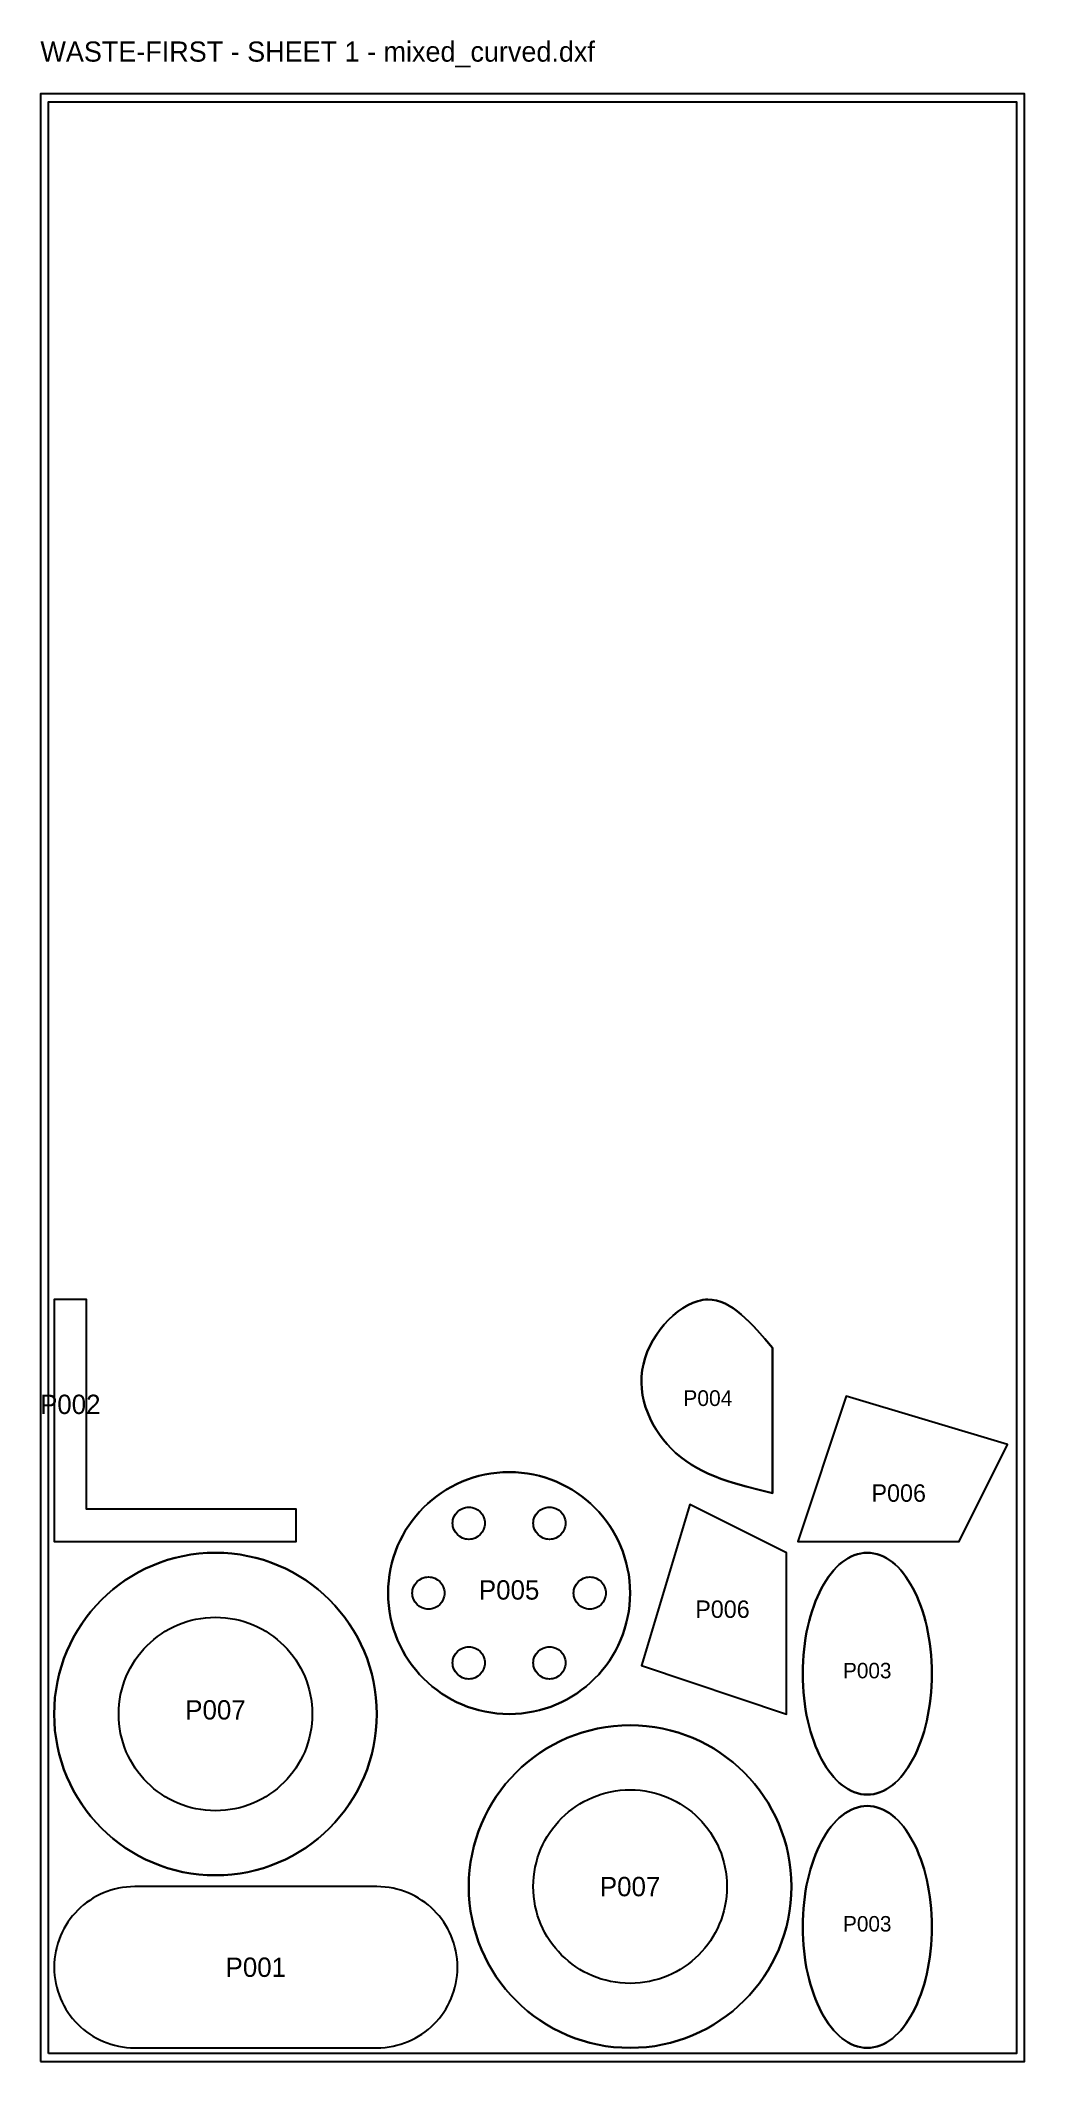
# Model space of a CAD drawing. Header units: millimetres. Extents: x 0 to 1220, y 0 to 2506.
import ezdxf
from ezdxf.enums import TextEntityAlignment as Align

# ---------------------------------------------------------------- set-up
doc = ezdxf.new("R2010")
doc.units = ezdxf.units.MM
for name, color, linetype in [('CNC_BOUNDARY', 1, 'Continuous'), ('CUT', 7, 'Continuous'), ('ETCH', 2, 'Continuous'), ('INFO', 8, 'Continuous'), ('OFFCUT', 4, 'Continuous')]:
    doc.layers.add(name, color=color, linetype=linetype)

msp = doc.modelspace()

# ---------------------------------------------------------------- texts
at = {"layer": 'ETCH'}
for s, height, p in [('P002', 24, (37, 815)), ('P004', 19.49431, (827.3658, 822.7132)), ('P006', 21.6, (1064, 705)), ('P005', 24, (581, 584.8595)), ('P006', 21.6, (845.5, 561)), ('P003', 19.2, (1025, 484.8595)), ('P007', 24, (217, 436.146)), ('P007', 24, (731, 217)), ('P003', 19.2, (1025, 170.8595)), ('P001', 24, (267, 117))]:
    msp.add_text(s, height=height, dxfattribs=at).set_placement(p, align=Align.MIDDLE_CENTER)
at = {"layer": 'INFO'}
msp.add_text('WASTE-FIRST - SHEET 1 - mixed_curved.dxf', height=25, dxfattribs=at).set_placement((0, 2480))

# ---------------------------------------------------------------- linework, layer by layer
at = {"layer": 'CNC_BOUNDARY'}
msp.add_lwpolyline([(0, 0), (1220, 0), (1220, 2440), (0, 2440)], close=True, dxfattribs=at)
at = {"layer": 'CUT'}
for points in [[(17, 645), (317, 645), (317, 685), (57, 685), (57, 945), (17, 945), (17, 645)], [(907.4525, 705), (891.0905, 708.8923), (874.8582, 713.0091), (858.8854, 717.575), (851.0368, 720.0965), (843.3017, 722.8145), (835.6963, 725.7571), (828.2368, 728.9523), (820.9395, 732.4281), (813.8205, 736.2127), (806.8961, 740.3341), (800.1825, 744.8205), (793.6959, 749.6997), (787.4525, 755), (782.0559, 760.1482), (776.9007, 765.6369), (772.0178, 771.4424), (767.4383, 777.5411), (763.1934, 783.9094), (759.3139, 790.5236), (755.831, 797.3603), (752.7758, 804.3957), (750.1792, 811.6062), (748.0722, 818.9683), (746.486, 826.4582), (745.4516, 834.0524), (745, 841.7274), (745.1623, 849.4593), (745.9694, 857.2248), (747.4525, 865), (749.5451, 872.4968), (752.2499, 879.9243), (755.5191, 887.2259), (759.3043, 894.3452), (763.5574, 901.2257), (768.2303, 907.811), (773.2749, 914.0445), (778.6428, 919.8699), (784.2861, 925.2305), (790.1565, 930.07), (796.206, 934.3319), (802.3862, 937.9596), (808.6492, 940.8968), (814.9466, 943.0869), (818.0933, 943.8841), (821.2305, 944.4734), (824.3522, 944.8478), (827.4525, 945), (832.8686, 944.7182), (838.2041, 943.765), (843.4644, 942.1854), (848.655, 940.0241), (853.7812, 937.3257), (858.8483, 934.1351), (863.8617, 930.497), (868.8268, 926.4561), (873.7489, 922.0572), (878.6335, 917.3451), (883.4859, 912.3644), (888.3114, 907.1601), (897.9035, 896.259), (907.4525, 885), (907.4525, 705)], [(939, 645), (1139, 645), (1199, 765), (999, 825), (939, 645)], [(731, 581), (730.8048, 573.281), (730.2256, 565.6634), (729.2717, 558.1565), (727.9525, 550.7698), (726.2776, 543.5127), (724.2563, 536.3946), (721.898, 529.425), (719.2123, 522.6132), (716.2084, 515.9688), (712.8958, 509.5011), (709.284, 503.2195), (705.3824, 497.1336), (701.2003, 491.2526), (696.7473, 485.5861), (692.0327, 480.1434), (687.066, 474.934), (681.8566, 469.9673), (676.4139, 465.2527), (670.7474, 460.7997), (664.8664, 456.6176), (658.7805, 452.716), (652.4989, 449.1042), (646.0312, 445.7916), (639.3868, 442.7877), (632.575, 440.102), (625.6054, 437.7437), (618.4873, 435.7224), (611.2302, 434.0475), (603.8435, 432.7283), (596.3366, 431.7744), (588.719, 431.1952), (581, 431), (573.281, 431.1952), (565.6634, 431.7744), (558.1565, 432.7283), (550.7698, 434.0475), (543.5127, 435.7224), (536.3946, 437.7437), (529.425, 440.102), (522.6132, 442.7877), (515.9688, 445.7916), (509.5011, 449.1042), (503.2195, 452.716), (497.1336, 456.6176), (491.2526, 460.7997), (485.5861, 465.2527), (480.1434, 469.9673), (474.934, 474.934), (469.9673, 480.1434), (465.2527, 485.5861), (460.7997, 491.2526), (456.6176, 497.1336), (452.716, 503.2195), (449.1042, 509.5011), (445.7916, 515.9688), (442.7877, 522.6132), (440.102, 529.425), (437.7437, 536.3946), (435.7224, 543.5127), (434.0475, 550.7698), (432.7283, 558.1565), (431.7744, 565.6634), (431.1952, 573.281), (431, 581), (431.1952, 588.719), (431.7744, 596.3366), (432.7283, 603.8435), (434.0475, 611.2302), (435.7224, 618.4873), (437.7437, 625.6054), (440.102, 632.575), (442.7877, 639.3868), (445.7916, 646.0312), (449.1042, 652.4989), (452.716, 658.7805), (456.6176, 664.8664), (460.7997, 670.7474), (465.2527, 676.4139), (469.9673, 681.8566), (474.934, 687.066), (480.1434, 692.0327), (485.5861, 696.7473), (491.2526, 701.2003), (497.1336, 705.3824), (503.2195, 709.284), (509.5011, 712.8958), (515.9688, 716.2084), (522.6132, 719.2123), (529.425, 721.898), (536.3946, 724.2563), (543.5127, 726.2776), (550.7698, 727.9525), (558.1565, 729.2717), (565.6634, 730.2256), (573.281, 730.8048), (581, 731), (588.719, 730.8048), (596.3366, 730.2256), (603.8435, 729.2717), (611.2302, 727.9525), (618.4873, 726.2776), (625.6054, 724.2563), (632.575, 721.898), (639.3868, 719.2123), (646.0312, 716.2084), (652.4989, 712.8958), (658.7805, 709.284), (664.8664, 705.3824), (670.7474, 701.2003), (676.4139, 696.7473), (681.8566, 692.0327), (687.066, 687.066), (692.0327, 681.8566), (696.7473, 676.4139), (701.2003, 670.7474), (705.3824, 664.8664), (709.284, 658.7805), (712.8958, 652.4989), (716.2084, 646.0312), (719.2123, 639.3868), (721.898, 632.575), (724.2563, 625.6054), (726.2776, 618.4873), (727.9525, 611.2302), (729.2717, 603.8435), (730.2256, 596.3366), (730.8048, 588.719), (731, 581)], [(551, 667.6025), (550.8967, 665.5577), (550.5937, 663.5718), (549.4283, 659.8176), (547.5843, 656.4204), (545.1421, 653.4604), (542.1822, 651.0182), (538.7849, 649.1742), (535.0307, 648.0089), (533.0449, 647.7058), (531, 647.6025), (528.9551, 647.7058), (526.9693, 648.0089), (523.2151, 649.1742), (519.8178, 651.0182), (516.8579, 653.4604), (514.4157, 656.4204), (512.5717, 659.8176), (511.4063, 663.5718), (511.1033, 665.5577), (511, 667.6025), (511.1033, 669.6474), (511.4063, 671.6332), (512.5717, 675.3874), (514.4157, 678.7847), (516.8579, 681.7447), (519.8178, 684.1869), (523.2151, 686.0308), (526.9693, 687.1962), (528.9551, 687.4993), (531, 687.6025), (533.0449, 687.4993), (535.0307, 687.1962), (538.7849, 686.0308), (542.1822, 684.1869), (545.1421, 681.7447), (547.5843, 678.7847), (549.4283, 675.3874), (550.5937, 671.6332), (550.8967, 669.6474), (551, 667.6025)], [(651, 667.6025), (650.8967, 665.5577), (650.5937, 663.5718), (649.4283, 659.8176), (647.5843, 656.4204), (645.1421, 653.4604), (642.1822, 651.0182), (638.7849, 649.1742), (635.0307, 648.0089), (633.0449, 647.7058), (631, 647.6025), (628.9551, 647.7058), (626.9693, 648.0089), (623.2151, 649.1742), (619.8178, 651.0182), (616.8579, 653.4604), (614.4157, 656.4204), (612.5717, 659.8176), (611.4063, 663.5718), (611.1033, 665.5577), (611, 667.6025), (611.1033, 669.6474), (611.4063, 671.6332), (612.5717, 675.3874), (614.4157, 678.7847), (616.8579, 681.7447), (619.8178, 684.1869), (623.2151, 686.0308), (626.9693, 687.1962), (628.9551, 687.4993), (631, 687.6025), (633.0449, 687.4993), (635.0307, 687.1962), (638.7849, 686.0308), (642.1822, 684.1869), (645.1421, 681.7447), (647.5843, 678.7847), (649.4283, 675.3874), (650.5937, 671.6332), (650.8967, 669.6474), (651, 667.6025)], [(925, 431), (925, 631), (805, 691), (745, 491), (925, 431)], [(417, 431), (416.7398, 420.708), (415.9674, 410.5512), (414.6956, 400.542), (412.9367, 390.693), (410.7035, 381.0169), (408.0084, 371.5261), (404.8641, 362.2333), (401.283, 353.151), (397.2778, 344.2917), (392.8611, 335.6681), (388.0453, 327.2927), (382.8431, 319.1781), (377.2671, 311.3368), (371.3297, 303.7814), (365.0436, 296.5245), (358.4214, 289.5786), (351.4755, 282.9564), (344.2186, 276.6703), (336.6632, 270.7329), (328.8219, 265.1569), (320.7073, 259.9547), (312.3319, 255.1389), (303.7083, 250.7222), (294.849, 246.717), (285.7667, 243.1359), (276.4739, 239.9916), (266.9831, 237.2965), (257.307, 235.0633), (247.458, 233.3044), (237.4488, 232.0326), (227.292, 231.2602), (217, 231), (206.708, 231.2602), (196.5512, 232.0326), (186.542, 233.3044), (176.693, 235.0633), (167.0169, 237.2965), (157.5261, 239.9916), (148.2333, 243.1359), (139.151, 246.717), (130.2917, 250.7222), (121.6681, 255.1389), (113.2927, 259.9547), (105.1781, 265.1569), (97.3368, 270.7329), (89.7814, 276.6703), (82.5245, 282.9564), (75.5786, 289.5786), (68.9564, 296.5245), (62.6703, 303.7814), (56.7329, 311.3368), (51.1569, 319.1781), (45.9547, 327.2927), (41.1389, 335.6681), (36.7222, 344.2917), (32.717, 353.151), (29.1359, 362.2333), (25.9916, 371.5261), (23.2965, 381.0169), (21.0633, 390.693), (19.3044, 400.542), (18.0326, 410.5512), (17.2602, 420.708), (17, 431), (17.2602, 441.292), (18.0326, 451.4488), (19.3044, 461.458), (21.0633, 471.307), (23.2965, 480.9831), (25.9916, 490.4739), (29.1359, 499.7667), (32.717, 508.849), (36.7222, 517.7083), (41.1389, 526.3319), (45.9547, 534.7073), (51.1569, 542.8219), (56.7329, 550.6632), (62.6703, 558.2186), (68.9564, 565.4755), (75.5786, 572.4214), (82.5245, 579.0436), (89.7814, 585.3297), (97.3368, 591.2671), (105.1781, 596.8431), (113.2927, 602.0453), (121.6681, 606.8611), (130.2917, 611.2778), (139.151, 615.283), (148.2333, 618.8641), (157.5261, 622.0084), (167.0169, 624.7035), (176.693, 626.9367), (186.542, 628.6956), (196.5512, 629.9674), (206.708, 630.7398), (217, 631), (227.292, 630.7398), (237.4488, 629.9674), (247.458, 628.6956), (257.307, 626.9367), (266.9831, 624.7035), (276.4739, 622.0084), (285.7667, 618.8641), (294.849, 615.283), (303.7083, 611.2778), (312.3319, 606.8611), (320.7073, 602.0453), (328.8219, 596.8431), (336.6632, 591.2671), (344.2186, 585.3297), (351.4755, 579.0436), (358.4214, 572.4214), (365.0436, 565.4755), (371.3297, 558.2186), (377.2671, 550.6632), (382.8431, 542.8219), (388.0453, 534.7073), (392.8611, 526.3319), (397.2778, 517.7083), (401.283, 508.849), (404.8641, 499.7667), (408.0084, 490.4739), (410.7035, 480.9831), (412.9367, 471.307), (414.6956, 461.458), (415.9674, 451.4488), (416.7398, 441.292), (417, 431)], [(1025, 631), (1029.1168, 630.8048), (1033.1795, 630.2256), (1037.1832, 629.2717), (1041.1228, 627.9525), (1044.9932, 626.2776), (1048.7896, 624.2563), (1052.5067, 621.898), (1056.1396, 619.2123), (1059.6833, 616.2084), (1063.1328, 612.8958), (1066.4829, 609.284), (1069.7288, 605.3824), (1072.8653, 601.2003), (1075.8874, 596.7473), (1078.7902, 592.0327), (1081.5685, 587.066), (1084.2174, 581.8566), (1086.7319, 576.4139), (1089.1068, 570.7474), (1091.3373, 564.8664), (1093.4181, 558.7805), (1095.3444, 552.4989), (1097.1111, 546.0312), (1098.7132, 539.3868), (1100.1456, 532.575), (1101.4034, 525.6054), (1102.4814, 518.4873), (1103.3747, 511.2302), (1104.0782, 503.8435), (1104.587, 496.3366), (1104.8959, 488.719), (1105, 481), (1104.8959, 473.281), (1104.587, 465.6634), (1104.0782, 458.1565), (1103.3747, 450.7698), (1102.4814, 443.5127), (1101.4034, 436.3946), (1100.1456, 429.425), (1098.7132, 422.6132), (1097.1111, 415.9688), (1095.3444, 409.5011), (1093.4181, 403.2195), (1091.3373, 397.1336), (1089.1068, 391.2526), (1086.7319, 385.5861), (1084.2174, 380.1434), (1081.5685, 374.934), (1078.7902, 369.9673), (1075.8874, 365.2527), (1072.8653, 360.7997), (1069.7288, 356.6176), (1066.4829, 352.716), (1063.1328, 349.1042), (1059.6833, 345.7916), (1056.1396, 342.7877), (1052.5067, 340.102), (1048.7896, 337.7437), (1044.9932, 335.7224), (1041.1228, 334.0475), (1037.1832, 332.7283), (1033.1795, 331.7744), (1029.1168, 331.1952), (1025, 331), (1020.8832, 331.1952), (1016.8205, 331.7744), (1012.8168, 332.7283), (1008.8772, 334.0475), (1005.0068, 335.7224), (1001.2104, 337.7437), (997.4933, 340.102), (993.8604, 342.7877), (990.3167, 345.7916), (986.8672, 349.1042), (983.5171, 352.716), (980.2712, 356.6176), (977.1347, 360.7997), (974.1126, 365.2527), (971.2098, 369.9673), (968.4315, 374.934), (965.7826, 380.1434), (963.2681, 385.5861), (960.8932, 391.2526), (958.6627, 397.1336), (956.5819, 403.2195), (954.6556, 409.5011), (952.8889, 415.9688), (951.2868, 422.6132), (949.8544, 429.425), (948.5966, 436.3946), (947.5186, 443.5127), (946.6253, 450.7698), (945.9218, 458.1565), (945.413, 465.6634), (945.1041, 473.281), (945, 481), (945.1041, 488.719), (945.413, 496.3366), (945.9218, 503.8435), (946.6253, 511.2302), (947.5186, 518.4873), (948.5966, 525.6054), (949.8544, 532.575), (951.2868, 539.3868), (952.8889, 546.0312), (954.6556, 552.4989), (956.5819, 558.7805), (958.6627, 564.8664), (960.8932, 570.7474), (963.2681, 576.4139), (965.7826, 581.8566), (968.4315, 587.066), (971.2098, 592.0327), (974.1126, 596.7473), (977.1347, 601.2003), (980.2712, 605.3824), (983.5171, 609.284), (986.8672, 612.8958), (990.3167, 616.2084), (993.8604, 619.2123), (997.4933, 621.898), (1001.2104, 624.2563), (1005.0068, 626.2776), (1008.8772, 627.9525), (1012.8168, 629.2717), (1016.8205, 630.2256), (1020.8832, 630.8048), (1025, 631)], [(501, 581), (500.8967, 578.9551), (500.5937, 576.9693), (499.4283, 573.2151), (497.5843, 569.8178), (495.1421, 566.8579), (492.1822, 564.4157), (488.7849, 562.5717), (485.0307, 561.4063), (483.0449, 561.1033), (481, 561), (478.9551, 561.1033), (476.9693, 561.4063), (473.2151, 562.5717), (469.8178, 564.4157), (466.8579, 566.8579), (464.4157, 569.8178), (462.5717, 573.2151), (461.4063, 576.9693), (461.1033, 578.9551), (461, 581), (461.1033, 583.0449), (461.4063, 585.0307), (462.5717, 588.7849), (464.4157, 592.1822), (466.8579, 595.1421), (469.8178, 597.5843), (473.2151, 599.4283), (476.9693, 600.5937), (478.9551, 600.8967), (481, 601), (483.0449, 600.8967), (485.0307, 600.5937), (488.7849, 599.4283), (492.1822, 597.5843), (495.1421, 595.1421), (497.5843, 592.1822), (499.4283, 588.7849), (500.5937, 585.0307), (500.8967, 583.0449), (501, 581)], [(701, 581), (700.8967, 578.9551), (700.5937, 576.9693), (699.4283, 573.2151), (697.5843, 569.8178), (695.1421, 566.8579), (692.1822, 564.4157), (688.7849, 562.5717), (685.0307, 561.4063), (683.0449, 561.1033), (681, 561), (678.9551, 561.1033), (676.9693, 561.4063), (673.2151, 562.5717), (669.8178, 564.4157), (666.8579, 566.8579), (664.4157, 569.8178), (662.5717, 573.2151), (661.4063, 576.9693), (661.1033, 578.9551), (661, 581), (661.1033, 583.0449), (661.4063, 585.0307), (662.5717, 588.7849), (664.4157, 592.1822), (666.8579, 595.1421), (669.8178, 597.5843), (673.2151, 599.4283), (676.9693, 600.5937), (678.9551, 600.8967), (681, 601), (683.0449, 600.8967), (685.0307, 600.5937), (688.7849, 599.4283), (692.1822, 597.5843), (695.1421, 595.1421), (697.5843, 592.1822), (699.4283, 588.7849), (700.5937, 585.0307), (700.8967, 583.0449), (701, 581)], [(337, 431), (336.8439, 424.8248), (336.3805, 418.7307), (335.6173, 412.7252), (334.562, 406.8158), (333.2221, 401.0101), (331.605, 395.3157), (329.7184, 389.74), (327.5698, 384.2906), (325.1667, 378.975), (322.5166, 373.8009), (319.6272, 368.7756), (316.5059, 363.9069), (313.1603, 359.2021), (309.5978, 354.6689), (305.8262, 350.3147), (301.8528, 346.1472), (297.6853, 342.1738), (293.3311, 338.4022), (288.7979, 334.8397), (284.0931, 331.4941), (279.2244, 328.3728), (274.1991, 325.4834), (269.025, 322.8333), (263.7094, 320.4302), (258.26, 318.2816), (252.6843, 316.395), (246.9899, 314.7779), (241.1842, 313.438), (235.2748, 312.3827), (229.2693, 311.6195), (223.1752, 311.1561), (217, 311), (210.8248, 311.1561), (204.7307, 311.6195), (198.7252, 312.3827), (192.8158, 313.438), (187.0101, 314.7779), (181.3157, 316.395), (175.74, 318.2816), (170.2906, 320.4302), (164.975, 322.8333), (159.8009, 325.4834), (154.7756, 328.3728), (149.9069, 331.4941), (145.2021, 334.8397), (140.6689, 338.4022), (136.3147, 342.1738), (132.1472, 346.1472), (128.1738, 350.3147), (124.4022, 354.6689), (120.8397, 359.2021), (117.4941, 363.9069), (114.3728, 368.7756), (111.4834, 373.8009), (108.8333, 378.975), (106.4302, 384.2906), (104.2816, 389.74), (102.395, 395.3157), (100.7779, 401.0101), (99.438, 406.8158), (98.3827, 412.7252), (97.6195, 418.7307), (97.1561, 424.8248), (97, 431), (97.1561, 437.1752), (97.6195, 443.2693), (98.3827, 449.2748), (99.438, 455.1842), (100.7779, 460.9899), (102.395, 466.6843), (104.2816, 472.26), (106.4302, 477.7094), (108.8333, 483.025), (111.4834, 488.1991), (114.3728, 493.2244), (117.4941, 498.0931), (120.8397, 502.7979), (124.4022, 507.3311), (128.1738, 511.6853), (132.1472, 515.8528), (136.3147, 519.8262), (140.6689, 523.5978), (145.2021, 527.1603), (149.9069, 530.5059), (154.7756, 533.6272), (159.8009, 536.5166), (164.975, 539.1667), (170.2906, 541.5698), (175.74, 543.7184), (181.3157, 545.605), (187.0101, 547.2221), (192.8158, 548.562), (198.7252, 549.6173), (204.7307, 550.3805), (210.8248, 550.8439), (217, 551), (223.1752, 550.8439), (229.2693, 550.3805), (235.2748, 549.6173), (241.1842, 548.562), (246.9899, 547.2221), (252.6843, 545.605), (258.26, 543.7184), (263.7094, 541.5698), (269.025, 539.1667), (274.1991, 536.5166), (279.2244, 533.6272), (284.0931, 530.5059), (288.7979, 527.1603), (293.3311, 523.5978), (297.6853, 519.8262), (301.8528, 515.8528), (305.8262, 511.6853), (309.5978, 507.3311), (313.1603, 502.7979), (316.5059, 498.0931), (319.6272, 493.2244), (322.5166, 488.1991), (325.1667, 483.025), (327.5698, 477.7094), (329.7184, 472.26), (331.605, 466.6843), (333.2221, 460.9899), (334.562, 455.1842), (335.6173, 449.2748), (336.3805, 443.2693), (336.8439, 437.1752), (337, 431)], [(551, 494.3975), (550.8967, 492.3526), (550.5937, 490.3668), (549.4283, 486.6126), (547.5843, 483.2153), (545.1421, 480.2553), (542.1822, 477.8131), (538.7849, 475.9692), (535.0307, 474.8038), (533.0449, 474.5007), (531, 474.3975), (528.9551, 474.5007), (526.9693, 474.8038), (523.2151, 475.9692), (519.8178, 477.8131), (516.8579, 480.2553), (514.4157, 483.2153), (512.5717, 486.6126), (511.4063, 490.3668), (511.1033, 492.3526), (511, 494.3975), (511.1033, 496.4423), (511.4063, 498.4282), (512.5717, 502.1824), (514.4157, 505.5796), (516.8579, 508.5396), (519.8178, 510.9818), (523.2151, 512.8258), (526.9693, 513.9911), (528.9551, 514.2942), (531, 514.3975), (533.0449, 514.2942), (535.0307, 513.9911), (538.7849, 512.8258), (542.1822, 510.9818), (545.1421, 508.5396), (547.5843, 505.5796), (549.4283, 502.1824), (550.5937, 498.4282), (550.8967, 496.4423), (551, 494.3975)], [(651, 494.3975), (650.8967, 492.3526), (650.5937, 490.3668), (649.4283, 486.6126), (647.5843, 483.2153), (645.1421, 480.2553), (642.1822, 477.8131), (638.7849, 475.9692), (635.0307, 474.8038), (633.0449, 474.5007), (631, 474.3975), (628.9551, 474.5007), (626.9693, 474.8038), (623.2151, 475.9692), (619.8178, 477.8131), (616.8579, 480.2553), (614.4157, 483.2153), (612.5717, 486.6126), (611.4063, 490.3668), (611.1033, 492.3526), (611, 494.3975), (611.1033, 496.4423), (611.4063, 498.4282), (612.5717, 502.1824), (614.4157, 505.5796), (616.8579, 508.5396), (619.8178, 510.9818), (623.2151, 512.8258), (626.9693, 513.9911), (628.9551, 514.2942), (631, 514.3975), (633.0449, 514.2942), (635.0307, 513.9911), (638.7849, 512.8258), (642.1822, 510.9818), (645.1421, 508.5396), (647.5843, 505.5796), (649.4283, 502.1824), (650.5937, 498.4282), (650.8967, 496.4423), (651, 494.3975)], [(931, 217), (930.7398, 206.708), (929.9674, 196.5512), (928.6956, 186.542), (926.9367, 176.693), (924.7035, 167.0169), (922.0084, 157.5261), (918.8641, 148.2333), (915.283, 139.151), (911.2778, 130.2917), (906.8611, 121.6681), (902.0453, 113.2927), (896.8431, 105.1781), (891.2671, 97.3368), (885.3297, 89.7814), (879.0436, 82.5245), (872.4214, 75.5786), (865.4755, 68.9564), (858.2186, 62.6703), (850.6632, 56.7329), (842.8219, 51.1569), (834.7073, 45.9547), (826.3319, 41.1389), (817.7083, 36.7222), (808.849, 32.717), (799.7667, 29.1359), (790.4739, 25.9916), (780.9831, 23.2965), (771.307, 21.0633), (761.458, 19.3044), (751.4488, 18.0326), (741.292, 17.2602), (731, 17), (720.708, 17.2602), (710.5512, 18.0326), (700.542, 19.3044), (690.693, 21.0633), (681.0169, 23.2965), (671.5261, 25.9916), (662.2333, 29.1359), (653.151, 32.717), (644.2917, 36.7222), (635.6681, 41.1389), (627.2927, 45.9547), (619.1781, 51.1569), (611.3368, 56.7329), (603.7814, 62.6703), (596.5245, 68.9564), (589.5786, 75.5786), (582.9564, 82.5245), (576.6703, 89.7814), (570.7329, 97.3368), (565.1569, 105.1781), (559.9547, 113.2927), (555.1389, 121.6681), (550.7222, 130.2917), (546.717, 139.151), (543.1359, 148.2333), (539.9916, 157.5261), (537.2965, 167.0169), (535.0633, 176.693), (533.3044, 186.542), (532.0326, 196.5512), (531.2602, 206.708), (531, 217), (531.2602, 227.292), (532.0326, 237.4488), (533.3044, 247.458), (535.0633, 257.307), (537.2965, 266.9831), (539.9916, 276.4739), (543.1359, 285.7667), (546.717, 294.849), (550.7222, 303.7083), (555.1389, 312.3319), (559.9547, 320.7073), (565.1569, 328.8219), (570.7329, 336.6632), (576.6703, 344.2186), (582.9564, 351.4755), (589.5786, 358.4214), (596.5245, 365.0436), (603.7814, 371.3297), (611.3368, 377.2671), (619.1781, 382.8431), (627.2927, 388.0453), (635.6681, 392.8611), (644.2917, 397.2778), (653.151, 401.283), (662.2333, 404.8641), (671.5261, 408.0084), (681.0169, 410.7035), (690.693, 412.9367), (700.542, 414.6956), (710.5512, 415.9674), (720.708, 416.7398), (731, 417), (741.292, 416.7398), (751.4488, 415.9674), (761.458, 414.6956), (771.307, 412.9367), (780.9831, 410.7035), (790.4739, 408.0084), (799.7667, 404.8641), (808.849, 401.283), (817.7083, 397.2778), (826.3319, 392.8611), (834.7073, 388.0453), (842.8219, 382.8431), (850.6632, 377.2671), (858.2186, 371.3297), (865.4755, 365.0436), (872.4214, 358.4214), (879.0436, 351.4755), (885.3297, 344.2186), (891.2671, 336.6632), (896.8431, 328.8219), (902.0453, 320.7073), (906.8611, 312.3319), (911.2778, 303.7083), (915.283, 294.849), (918.8641, 285.7667), (922.0084, 276.4739), (924.7035, 266.9831), (926.9367, 257.307), (928.6956, 247.458), (929.9674, 237.4488), (930.7398, 227.292), (931, 217)], [(851, 217), (850.8439, 210.8248), (850.3805, 204.7307), (849.6173, 198.7252), (848.562, 192.8158), (847.2221, 187.0101), (845.605, 181.3157), (843.7184, 175.74), (841.5698, 170.2906), (839.1667, 164.975), (836.5166, 159.8009), (833.6272, 154.7756), (830.5059, 149.9069), (827.1603, 145.2021), (823.5978, 140.6689), (819.8262, 136.3147), (815.8528, 132.1472), (811.6853, 128.1738), (807.3311, 124.4022), (802.7979, 120.8397), (798.0931, 117.4941), (793.2244, 114.3728), (788.1991, 111.4834), (783.025, 108.8333), (777.7094, 106.4302), (772.26, 104.2816), (766.6843, 102.395), (760.9899, 100.7779), (755.1842, 99.438), (749.2748, 98.3827), (743.2693, 97.6195), (737.1752, 97.1561), (731, 97), (724.8248, 97.1561), (718.7307, 97.6195), (712.7252, 98.3827), (706.8158, 99.438), (701.0101, 100.7779), (695.3157, 102.395), (689.74, 104.2816), (684.2906, 106.4302), (678.975, 108.8333), (673.8009, 111.4834), (668.7756, 114.3728), (663.9069, 117.4941), (659.2021, 120.8397), (654.6689, 124.4022), (650.3147, 128.1738), (646.1472, 132.1472), (642.1738, 136.3147), (638.4022, 140.6689), (634.8397, 145.2021), (631.4941, 149.9069), (628.3728, 154.7756), (625.4834, 159.8009), (622.8333, 164.975), (620.4302, 170.2906), (618.2816, 175.74), (616.395, 181.3157), (614.7779, 187.0101), (613.438, 192.8158), (612.3827, 198.7252), (611.6195, 204.7307), (611.1561, 210.8248), (611, 217), (611.1561, 223.1752), (611.6195, 229.2693), (612.3827, 235.2748), (613.438, 241.1842), (614.7779, 246.9899), (616.395, 252.6843), (618.2816, 258.26), (620.4302, 263.7094), (622.8333, 269.025), (625.4834, 274.1991), (628.3728, 279.2244), (631.4941, 284.0931), (634.8397, 288.7979), (638.4022, 293.3311), (642.1738, 297.6853), (646.1472, 301.8528), (650.3147, 305.8262), (654.6689, 309.5978), (659.2021, 313.1603), (663.9069, 316.5059), (668.7756, 319.6272), (673.8009, 322.5166), (678.975, 325.1667), (684.2906, 327.5698), (689.74, 329.7184), (695.3157, 331.605), (701.0101, 333.2221), (706.8158, 334.562), (712.7252, 335.6173), (718.7307, 336.3805), (724.8248, 336.8439), (731, 337), (737.1752, 336.8439), (743.2693, 336.3805), (749.2748, 335.6173), (755.1842, 334.562), (760.9899, 333.2221), (766.6843, 331.605), (772.26, 329.7184), (777.7094, 327.5698), (783.025, 325.1667), (788.1991, 322.5166), (793.2244, 319.6272), (798.0931, 316.5059), (802.7979, 313.1603), (807.3311, 309.5978), (811.6853, 305.8262), (815.8528, 301.8528), (819.8262, 297.6853), (823.5978, 293.3311), (827.1603, 288.7979), (830.5059, 284.0931), (833.6272, 279.2244), (836.5166, 274.1991), (839.1667, 269.025), (841.5698, 263.7094), (843.7184, 258.26), (845.605, 252.6843), (847.2221, 246.9899), (848.562, 241.1842), (849.6173, 235.2748), (850.3805, 229.2693), (850.8439, 223.1752), (851, 217)], [(1025, 317), (1029.1168, 316.8048), (1033.1795, 316.2256), (1037.1832, 315.2717), (1041.1228, 313.9525), (1044.9932, 312.2776), (1048.7896, 310.2563), (1052.5067, 307.898), (1056.1396, 305.2123), (1059.6833, 302.2084), (1063.1328, 298.8958), (1066.4829, 295.284), (1069.7288, 291.3824), (1072.8653, 287.2003), (1075.8874, 282.7473), (1078.7902, 278.0327), (1081.5685, 273.066), (1084.2174, 267.8566), (1086.7319, 262.4139), (1089.1068, 256.7474), (1091.3373, 250.8664), (1093.4181, 244.7805), (1095.3444, 238.4989), (1097.1111, 232.0312), (1098.7132, 225.3868), (1100.1456, 218.575), (1101.4034, 211.6054), (1102.4814, 204.4873), (1103.3747, 197.2302), (1104.0782, 189.8435), (1104.587, 182.3366), (1104.8959, 174.719), (1105, 167), (1104.8959, 159.281), (1104.587, 151.6634), (1104.0782, 144.1565), (1103.3747, 136.7698), (1102.4814, 129.5127), (1101.4034, 122.3946), (1100.1456, 115.425), (1098.7132, 108.6132), (1097.1111, 101.9688), (1095.3444, 95.5011), (1093.4181, 89.2195), (1091.3373, 83.1336), (1089.1068, 77.2526), (1086.7319, 71.5861), (1084.2174, 66.1434), (1081.5685, 60.934), (1078.7902, 55.9673), (1075.8874, 51.2527), (1072.8653, 46.7997), (1069.7288, 42.6176), (1066.4829, 38.716), (1063.1328, 35.1042), (1059.6833, 31.7916), (1056.1396, 28.7877), (1052.5067, 26.102), (1048.7896, 23.7437), (1044.9932, 21.7224), (1041.1228, 20.0475), (1037.1832, 18.7283), (1033.1795, 17.7744), (1029.1168, 17.1952), (1025, 17), (1020.8832, 17.1952), (1016.8205, 17.7744), (1012.8168, 18.7283), (1008.8772, 20.0475), (1005.0068, 21.7224), (1001.2104, 23.7437), (997.4933, 26.102), (993.8604, 28.7877), (990.3167, 31.7916), (986.8672, 35.1042), (983.5171, 38.716), (980.2712, 42.6176), (977.1347, 46.7997), (974.1126, 51.2527), (971.2098, 55.9673), (968.4315, 60.934), (965.7826, 66.1434), (963.2681, 71.5861), (960.8932, 77.2526), (958.6627, 83.1336), (956.5819, 89.2195), (954.6556, 95.5011), (952.8889, 101.9688), (951.2868, 108.6132), (949.8544, 115.425), (948.5966, 122.3946), (947.5186, 129.5127), (946.6253, 136.7698), (945.9218, 144.1565), (945.413, 151.6634), (945.1041, 159.281), (945, 167), (945.1041, 174.719), (945.413, 182.3366), (945.9218, 189.8435), (946.6253, 197.2302), (947.5186, 204.4873), (948.5966, 211.6054), (949.8544, 218.575), (951.2868, 225.3868), (952.8889, 232.0312), (954.6556, 238.4989), (956.5819, 244.7805), (958.6627, 250.8664), (960.8932, 256.7474), (963.2681, 262.4139), (965.7826, 267.8566), (968.4315, 273.066), (971.2098, 278.0327), (974.1126, 282.7473), (977.1347, 287.2003), (980.2712, 291.3824), (983.5171, 295.284), (986.8672, 298.8958), (990.3167, 302.2084), (993.8604, 305.2123), (997.4933, 307.898), (1001.2104, 310.2563), (1005.0068, 312.2776), (1008.8772, 313.9525), (1012.8168, 315.2717), (1016.8205, 316.2256), (1020.8832, 316.8048), (1025, 317)], [(117, 17), (417, 17), (422.146, 17.1301), (427.2244, 17.5163), (432.229, 18.1522), (437.1535, 19.0316), (441.9916, 20.1483), (446.7369, 21.4958), (451.3834, 23.068), (455.9245, 24.8585), (460.3541, 26.8611), (464.6659, 29.0695), (468.8536, 31.4773), (472.911, 34.0784), (476.8316, 36.8665), (480.6093, 39.8351), (484.2377, 42.9782), (487.7107, 46.2893), (491.0218, 49.7623), (494.1649, 53.3907), (497.1335, 57.1684), (499.9216, 61.089), (502.5227, 65.1464), (504.9305, 69.3341), (507.1389, 73.6459), (509.1415, 78.0755), (510.932, 82.6166), (512.5042, 87.2631), (513.8517, 92.0084), (514.9684, 96.8465), (515.8478, 101.771), (516.4837, 106.7756), (516.8699, 111.854), (517, 117), (516.8699, 122.146), (516.4837, 127.2244), (515.8478, 132.229), (514.9684, 137.1535), (513.8517, 141.9916), (512.5042, 146.7369), (510.932, 151.3834), (509.1415, 155.9245), (507.1389, 160.3541), (504.9305, 164.6659), (502.5227, 168.8536), (499.9216, 172.911), (497.1335, 176.8316), (494.1649, 180.6093), (491.0218, 184.2377), (487.7107, 187.7107), (484.2377, 191.0218), (480.6093, 194.1649), (476.8316, 197.1335), (472.911, 199.9216), (468.8536, 202.5227), (464.6659, 204.9305), (460.3541, 207.1389), (455.9245, 209.1415), (451.3834, 210.932), (446.7369, 212.5042), (441.9916, 213.8517), (437.1535, 214.9684), (432.229, 215.8478), (427.2244, 216.4837), (422.146, 216.8699), (417, 217), (117, 217), (111.854, 216.8699), (106.7756, 216.4837), (101.771, 215.8478), (96.8465, 214.9684), (92.0084, 213.8517), (87.2631, 212.5042), (82.6166, 210.932), (78.0755, 209.1415), (73.6459, 207.1389), (69.3341, 204.9305), (65.1464, 202.5227), (61.089, 199.9216), (57.1684, 197.1335), (53.3907, 194.1649), (49.7623, 191.0218), (46.2893, 187.7107), (42.9782, 184.2377), (39.8351, 180.6093), (36.8665, 176.8316), (34.0784, 172.911), (31.4773, 168.8536), (29.0695, 164.6659), (26.8611, 160.3541), (24.8585, 155.9245), (23.068, 151.3834), (21.4958, 146.7369), (20.1483, 141.9916), (19.0316, 137.1535), (18.1522, 132.229), (17.5163, 127.2244), (17.1301, 122.146), (17, 117), (17.1301, 111.854), (17.5163, 106.7756), (18.1522, 101.771), (19.0316, 96.8465), (20.1483, 92.0084), (21.4958, 87.2631), (23.068, 82.6166), (24.8585, 78.0755), (26.8611, 73.6459), (29.0695, 69.3341), (31.4773, 65.1464), (34.0784, 61.089), (36.8665, 57.1684), (39.8351, 53.3907), (42.9782, 49.7623), (46.2893, 46.2893), (49.7623, 42.9782), (53.3907, 39.8351), (57.1684, 36.8665), (61.089, 34.0784), (65.1464, 31.4773), (69.3341, 29.0695), (73.6459, 26.8611), (78.0755, 24.8585), (82.6166, 23.068), (87.2631, 21.4958), (92.0084, 20.1483), (96.8465, 19.0316), (101.771, 18.1522), (106.7756, 17.5163), (111.854, 17.1301), (117, 17)]]:
    msp.add_lwpolyline(points, close=True, dxfattribs=at)
at = {"layer": 'OFFCUT'}
for points in [[(10, 10), (10, 2430), (1210, 2430), (1210, 10), (10, 10)], [(57, 685), (57, 945), (17, 945), (17, 645), (317, 645), (317, 685), (57, 685)], [(57, 685), (57, 945), (17, 945), (17, 645), (317, 645), (317, 685), (57, 685)], [(858.8854, 717.575), (874.8582, 713.0091), (891.0905, 708.8923), (907.4525, 705), (907.4525, 885), (897.9035, 896.259), (888.3114, 907.1601), (883.4859, 912.3644), (878.6335, 917.3451), (873.7489, 922.0572), (868.8268, 926.4561), (863.8617, 930.497), (858.8483, 934.1351), (853.7812, 937.3257), (848.655, 940.0241), (843.4644, 942.1854), (838.2041, 943.765), (832.8686, 944.7182), (827.4525, 945), (824.3522, 944.8478), (821.2305, 944.4734), (818.0933, 943.8841), (814.9466, 943.0869), (808.6492, 940.8968), (802.3862, 937.9596), (796.206, 934.3319), (790.1565, 930.07), (784.2861, 925.2305), (778.6428, 919.8699), (773.2749, 914.0445), (768.2303, 907.811), (763.5574, 901.2257), (759.3043, 894.3452), (755.5191, 887.2259), (752.2499, 879.9243), (749.5451, 872.4968), (747.4525, 865), (745.9694, 857.2248), (745.1623, 849.4593), (745, 841.7274), (745.4516, 834.0524), (746.486, 826.4582), (748.0722, 818.9683), (750.1792, 811.6062), (752.7758, 804.3957), (755.831, 797.3603), (759.3139, 790.5236), (763.1934, 783.9094), (767.4383, 777.5411), (772.0178, 771.4424), (776.9007, 765.6369), (782.0559, 760.1482), (787.4525, 755), (793.6959, 749.6997), (800.1825, 744.8205), (806.8961, 740.3341), (813.8205, 736.2127), (820.9395, 732.4281), (828.2368, 728.9523), (835.6963, 725.7571), (843.3017, 722.8145), (851.0368, 720.0965), (858.8854, 717.575)], [(858.8854, 717.575), (874.8582, 713.0091), (891.0905, 708.8923), (907.4525, 705), (907.4525, 885), (897.9035, 896.259), (888.3114, 907.1601), (883.4859, 912.3644), (878.6335, 917.3451), (873.7489, 922.0572), (868.8268, 926.4561), (863.8617, 930.497), (858.8483, 934.1351), (853.7812, 937.3257), (848.655, 940.0241), (843.4644, 942.1854), (838.2041, 943.765), (832.8686, 944.7182), (827.4525, 945), (824.3522, 944.8478), (821.2305, 944.4734), (818.0933, 943.8841), (814.9466, 943.0869), (808.6492, 940.8968), (802.3862, 937.9596), (796.206, 934.3319), (790.1565, 930.07), (784.2861, 925.2305), (778.6428, 919.8699), (773.2749, 914.0445), (768.2303, 907.811), (763.5574, 901.2257), (759.3043, 894.3452), (755.5191, 887.2259), (752.2499, 879.9243), (749.5451, 872.4968), (747.4525, 865), (745.9694, 857.2248), (745.1623, 849.4593), (745, 841.7274), (745.4516, 834.0524), (746.486, 826.4582), (748.0722, 818.9683), (750.1792, 811.6062), (752.7758, 804.3957), (755.831, 797.3603), (759.3139, 790.5236), (763.1934, 783.9094), (767.4383, 777.5411), (772.0178, 771.4424), (776.9007, 765.6369), (782.0559, 760.1482), (787.4525, 755), (793.6959, 749.6997), (800.1825, 744.8205), (806.8961, 740.3341), (813.8205, 736.2127), (820.9395, 732.4281), (828.2368, 728.9523), (835.6963, 725.7571), (843.3017, 722.8145), (851.0368, 720.0965), (858.8854, 717.575)], [(1199, 765), (999, 825), (939, 645), (1139, 645), (1199, 765)], [(1199, 765), (999, 825), (939, 645), (1139, 645), (1199, 765)], [(730.2256, 565.6634), (730.8048, 573.281), (731, 581), (730.8048, 588.719), (730.2256, 596.3366), (729.2717, 603.8435), (727.9525, 611.2302), (726.2776, 618.4873), (724.2563, 625.6054), (721.898, 632.575), (719.2123, 639.3868), (716.2084, 646.0312), (712.8958, 652.4989), (709.284, 658.7805), (705.3824, 664.8664), (701.2003, 670.7474), (696.7473, 676.4139), (692.0327, 681.8566), (687.066, 687.066), (681.8566, 692.0327), (676.4139, 696.7473), (670.7474, 701.2003), (664.8664, 705.3824), (658.7805, 709.284), (652.4989, 712.8958), (646.0312, 716.2084), (639.3868, 719.2123), (632.575, 721.898), (625.6054, 724.2563), (618.4873, 726.2776), (611.2302, 727.9525), (603.8435, 729.2717), (596.3366, 730.2256), (588.719, 730.8048), (581, 731), (573.281, 730.8048), (565.6634, 730.2256), (558.1565, 729.2717), (550.7698, 727.9525), (543.5127, 726.2776), (536.3946, 724.2563), (529.425, 721.898), (522.6132, 719.2123), (515.9688, 716.2084), (509.5011, 712.8958), (503.2195, 709.284), (497.1336, 705.3824), (491.2526, 701.2003), (485.5861, 696.7473), (480.1434, 692.0327), (474.934, 687.066), (469.9673, 681.8566), (465.2527, 676.4139), (460.7997, 670.7474), (456.6176, 664.8664), (452.716, 658.7805), (449.1042, 652.4989), (445.7916, 646.0312), (442.7877, 639.3868), (440.102, 632.575), (437.7437, 625.6054), (435.7224, 618.4873), (434.0475, 611.2302), (432.7283, 603.8435), (431.7744, 596.3366), (431.1952, 588.719), (431, 581), (431.1952, 573.281), (431.7744, 565.6634), (432.7283, 558.1565), (434.0475, 550.7698), (435.7224, 543.5127), (437.7437, 536.3946), (440.102, 529.425), (442.7877, 522.6132), (445.7916, 515.9688), (449.1042, 509.5011), (452.716, 503.2195), (456.6176, 497.1336), (460.7997, 491.2526), (465.2527, 485.5861), (469.9673, 480.1434), (474.934, 474.934), (480.1434, 469.9673), (485.5861, 465.2527), (491.2526, 460.7997), (497.1336, 456.6176), (503.2195, 452.716), (509.5011, 449.1042), (515.9688, 445.7916), (522.6132, 442.7877), (529.425, 440.102), (536.3946, 437.7437), (543.5127, 435.7224), (550.7698, 434.0475), (558.1565, 432.7283), (565.6634, 431.7744), (573.281, 431.1952), (581, 431), (588.719, 431.1952), (596.3366, 431.7744), (603.8435, 432.7283), (611.2302, 434.0475), (618.4873, 435.7224), (625.6054, 437.7437), (632.575, 440.102), (639.3868, 442.7877), (646.0312, 445.7916), (652.4989, 449.1042), (658.7805, 452.716), (664.8664, 456.6176), (670.7474, 460.7997), (676.4139, 465.2527), (681.8566, 469.9673), (687.066, 474.934), (692.0327, 480.1434), (696.7473, 485.5861), (701.2003, 491.2526), (705.3824, 497.1336), (709.284, 503.2195), (712.8958, 509.5011), (716.2084, 515.9688), (719.2123, 522.6132), (721.898, 529.425), (724.2563, 536.3946), (726.2776, 543.5127), (727.9525, 550.7698), (729.2717, 558.1565), (730.2256, 565.6634)], [(730.2256, 565.6634), (730.8048, 573.281), (731, 581), (730.8048, 588.719), (730.2256, 596.3366), (729.2717, 603.8435), (727.9525, 611.2302), (726.2776, 618.4873), (724.2563, 625.6054), (721.898, 632.575), (719.2123, 639.3868), (716.2084, 646.0312), (712.8958, 652.4989), (709.284, 658.7805), (705.3824, 664.8664), (701.2003, 670.7474), (696.7473, 676.4139), (692.0327, 681.8566), (687.066, 687.066), (681.8566, 692.0327), (676.4139, 696.7473), (670.7474, 701.2003), (664.8664, 705.3824), (658.7805, 709.284), (652.4989, 712.8958), (646.0312, 716.2084), (639.3868, 719.2123), (632.575, 721.898), (625.6054, 724.2563), (618.4873, 726.2776), (611.2302, 727.9525), (603.8435, 729.2717), (596.3366, 730.2256), (588.719, 730.8048), (581, 731), (573.281, 730.8048), (565.6634, 730.2256), (558.1565, 729.2717), (550.7698, 727.9525), (543.5127, 726.2776), (536.3946, 724.2563), (529.425, 721.898), (522.6132, 719.2123), (515.9688, 716.2084), (509.5011, 712.8958), (503.2195, 709.284), (497.1336, 705.3824), (491.2526, 701.2003), (485.5861, 696.7473), (480.1434, 692.0327), (474.934, 687.066), (469.9673, 681.8566), (465.2527, 676.4139), (460.7997, 670.7474), (456.6176, 664.8664), (452.716, 658.7805), (449.1042, 652.4989), (445.7916, 646.0312), (442.7877, 639.3868), (440.102, 632.575), (437.7437, 625.6054), (435.7224, 618.4873), (434.0475, 611.2302), (432.7283, 603.8435), (431.7744, 596.3366), (431.1952, 588.719), (431, 581), (431.1952, 573.281), (431.7744, 565.6634), (432.7283, 558.1565), (434.0475, 550.7698), (435.7224, 543.5127), (437.7437, 536.3946), (440.102, 529.425), (442.7877, 522.6132), (445.7916, 515.9688), (449.1042, 509.5011), (452.716, 503.2195), (456.6176, 497.1336), (460.7997, 491.2526), (465.2527, 485.5861), (469.9673, 480.1434), (474.934, 474.934), (480.1434, 469.9673), (485.5861, 465.2527), (491.2526, 460.7997), (497.1336, 456.6176), (503.2195, 452.716), (509.5011, 449.1042), (515.9688, 445.7916), (522.6132, 442.7877), (529.425, 440.102), (536.3946, 437.7437), (543.5127, 435.7224), (550.7698, 434.0475), (558.1565, 432.7283), (565.6634, 431.7744), (573.281, 431.1952), (581, 431), (588.719, 431.1952), (596.3366, 431.7744), (603.8435, 432.7283), (611.2302, 434.0475), (618.4873, 435.7224), (625.6054, 437.7437), (632.575, 440.102), (639.3868, 442.7877), (646.0312, 445.7916), (652.4989, 449.1042), (658.7805, 452.716), (664.8664, 456.6176), (670.7474, 460.7997), (676.4139, 465.2527), (681.8566, 469.9673), (687.066, 474.934), (692.0327, 480.1434), (696.7473, 485.5861), (701.2003, 491.2526), (705.3824, 497.1336), (709.284, 503.2195), (712.8958, 509.5011), (716.2084, 515.9688), (719.2123, 522.6132), (721.898, 529.425), (724.2563, 536.3946), (726.2776, 543.5127), (727.9525, 550.7698), (729.2717, 558.1565), (730.2256, 565.6634)], [(805, 691), (745, 491), (925, 431), (925, 631), (805, 691)], [(805, 691), (745, 491), (925, 431), (925, 631), (805, 691)], [(414.6956, 400.542), (415.9674, 410.5512), (416.7398, 420.708), (417, 431), (416.7398, 441.292), (415.9674, 451.4488), (414.6956, 461.458), (412.9367, 471.307), (410.7035, 480.9831), (408.0084, 490.4739), (404.8641, 499.7667), (401.283, 508.849), (397.2778, 517.7083), (392.8611, 526.3319), (388.0453, 534.7073), (382.8431, 542.8219), (377.2671, 550.6632), (371.3297, 558.2186), (365.0436, 565.4755), (358.4214, 572.4214), (351.4755, 579.0436), (344.2186, 585.3297), (336.6632, 591.2671), (328.8219, 596.8431), (320.7073, 602.0453), (312.3319, 606.8611), (303.7083, 611.2778), (294.849, 615.283), (285.7667, 618.8641), (276.4739, 622.0084), (266.9831, 624.7035), (257.307, 626.9367), (247.458, 628.6956), (237.4488, 629.9674), (227.292, 630.7398), (217, 631), (206.708, 630.7398), (196.5512, 629.9674), (186.542, 628.6956), (176.693, 626.9367), (167.0169, 624.7035), (157.5261, 622.0084), (148.2333, 618.8641), (139.151, 615.283), (130.2917, 611.2778), (121.6681, 606.8611), (113.2927, 602.0453), (105.1781, 596.8431), (97.3368, 591.2671), (89.7814, 585.3297), (82.5245, 579.0436), (75.5786, 572.4214), (68.9564, 565.4755), (62.6703, 558.2186), (56.7329, 550.6632), (51.1569, 542.8219), (45.9547, 534.7073), (41.1389, 526.3319), (36.7222, 517.7083), (32.717, 508.849), (29.1359, 499.7667), (25.9916, 490.4739), (23.2965, 480.9831), (21.0633, 471.307), (19.3044, 461.458), (18.0326, 451.4488), (17.2602, 441.292), (17, 431), (17.2602, 420.708), (18.0326, 410.5512), (19.3044, 400.542), (21.0633, 390.693), (23.2965, 381.0169), (25.9916, 371.5261), (29.1359, 362.2333), (32.717, 353.151), (36.7222, 344.2917), (41.1389, 335.6681), (45.9547, 327.2927), (51.1569, 319.1781), (56.7329, 311.3368), (62.6703, 303.7814), (68.9564, 296.5245), (75.5786, 289.5786), (82.5245, 282.9564), (89.7814, 276.6703), (97.3368, 270.7329), (105.1781, 265.1569), (113.2927, 259.9547), (121.6681, 255.1389), (130.2917, 250.7222), (139.151, 246.717), (148.2333, 243.1359), (157.5261, 239.9916), (167.0169, 237.2965), (176.693, 235.0633), (186.542, 233.3044), (196.5512, 232.0326), (206.708, 231.2602), (217, 231), (227.292, 231.2602), (237.4488, 232.0326), (247.458, 233.3044), (257.307, 235.0633), (266.9831, 237.2965), (276.4739, 239.9916), (285.7667, 243.1359), (294.849, 246.717), (303.7083, 250.7222), (312.3319, 255.1389), (320.7073, 259.9547), (328.8219, 265.1569), (336.6632, 270.7329), (344.2186, 276.6703), (351.4755, 282.9564), (358.4214, 289.5786), (365.0436, 296.5245), (371.3297, 303.7814), (377.2671, 311.3368), (382.8431, 319.1781), (388.0453, 327.2927), (392.8611, 335.6681), (397.2778, 344.2917), (401.283, 353.151), (404.8641, 362.2333), (408.0084, 371.5261), (410.7035, 381.0169), (412.9367, 390.693), (414.6956, 400.542)], [(414.6956, 400.542), (415.9674, 410.5512), (416.7398, 420.708), (417, 431), (416.7398, 441.292), (415.9674, 451.4488), (414.6956, 461.458), (412.9367, 471.307), (410.7035, 480.9831), (408.0084, 490.4739), (404.8641, 499.7667), (401.283, 508.849), (397.2778, 517.7083), (392.8611, 526.3319), (388.0453, 534.7073), (382.8431, 542.8219), (377.2671, 550.6632), (371.3297, 558.2186), (365.0436, 565.4755), (358.4214, 572.4214), (351.4755, 579.0436), (344.2186, 585.3297), (336.6632, 591.2671), (328.8219, 596.8431), (320.7073, 602.0453), (312.3319, 606.8611), (303.7083, 611.2778), (294.849, 615.283), (285.7667, 618.8641), (276.4739, 622.0084), (266.9831, 624.7035), (257.307, 626.9367), (247.458, 628.6956), (237.4488, 629.9674), (227.292, 630.7398), (217, 631), (206.708, 630.7398), (196.5512, 629.9674), (186.542, 628.6956), (176.693, 626.9367), (167.0169, 624.7035), (157.5261, 622.0084), (148.2333, 618.8641), (139.151, 615.283), (130.2917, 611.2778), (121.6681, 606.8611), (113.2927, 602.0453), (105.1781, 596.8431), (97.3368, 591.2671), (89.7814, 585.3297), (82.5245, 579.0436), (75.5786, 572.4214), (68.9564, 565.4755), (62.6703, 558.2186), (56.7329, 550.6632), (51.1569, 542.8219), (45.9547, 534.7073), (41.1389, 526.3319), (36.7222, 517.7083), (32.717, 508.849), (29.1359, 499.7667), (25.9916, 490.4739), (23.2965, 480.9831), (21.0633, 471.307), (19.3044, 461.458), (18.0326, 451.4488), (17.2602, 441.292), (17, 431), (17.2602, 420.708), (18.0326, 410.5512), (19.3044, 400.542), (21.0633, 390.693), (23.2965, 381.0169), (25.9916, 371.5261), (29.1359, 362.2333), (32.717, 353.151), (36.7222, 344.2917), (41.1389, 335.6681), (45.9547, 327.2927), (51.1569, 319.1781), (56.7329, 311.3368), (62.6703, 303.7814), (68.9564, 296.5245), (75.5786, 289.5786), (82.5245, 282.9564), (89.7814, 276.6703), (97.3368, 270.7329), (105.1781, 265.1569), (113.2927, 259.9547), (121.6681, 255.1389), (130.2917, 250.7222), (139.151, 246.717), (148.2333, 243.1359), (157.5261, 239.9916), (167.0169, 237.2965), (176.693, 235.0633), (186.542, 233.3044), (196.5512, 232.0326), (206.708, 231.2602), (217, 231), (227.292, 231.2602), (237.4488, 232.0326), (247.458, 233.3044), (257.307, 235.0633), (266.9831, 237.2965), (276.4739, 239.9916), (285.7667, 243.1359), (294.849, 246.717), (303.7083, 250.7222), (312.3319, 255.1389), (320.7073, 259.9547), (328.8219, 265.1569), (336.6632, 270.7329), (344.2186, 276.6703), (351.4755, 282.9564), (358.4214, 289.5786), (365.0436, 296.5245), (371.3297, 303.7814), (377.2671, 311.3368), (382.8431, 319.1781), (388.0453, 327.2927), (392.8611, 335.6681), (397.2778, 344.2917), (401.283, 353.151), (404.8641, 362.2333), (408.0084, 371.5261), (410.7035, 381.0169), (412.9367, 390.693), (414.6956, 400.542)], [(1037.1832, 629.2717), (1033.1795, 630.2256), (1029.1168, 630.8048), (1025, 631), (1020.8832, 630.8048), (1016.8205, 630.2256), (1012.8168, 629.2717), (1008.8772, 627.9525), (1005.0068, 626.2776), (1001.2104, 624.2563), (997.4933, 621.898), (993.8604, 619.2123), (990.3167, 616.2084), (986.8672, 612.8958), (983.5171, 609.284), (980.2712, 605.3824), (977.1347, 601.2003), (974.1126, 596.7473), (971.2098, 592.0327), (968.4315, 587.066), (965.7826, 581.8566), (963.2681, 576.4139), (960.8932, 570.7474), (958.6627, 564.8664), (956.5819, 558.7805), (954.6556, 552.4989), (952.8889, 546.0312), (951.2868, 539.3868), (949.8544, 532.575), (948.5966, 525.6054), (947.5186, 518.4873), (946.6253, 511.2302), (945.9218, 503.8435), (945.413, 496.3366), (945.1041, 488.719), (945, 481), (945.1041, 473.281), (945.413, 465.6634), (945.9218, 458.1565), (946.6253, 450.7698), (947.5186, 443.5127), (948.5966, 436.3946), (949.8544, 429.425), (951.2868, 422.6132), (952.8889, 415.9688), (954.6556, 409.5011), (956.5819, 403.2195), (958.6627, 397.1336), (960.8932, 391.2526), (963.2681, 385.5861), (965.7826, 380.1434), (968.4315, 374.934), (971.2098, 369.9673), (974.1126, 365.2527), (977.1347, 360.7997), (980.2712, 356.6176), (983.5171, 352.716), (986.8672, 349.1042), (990.3167, 345.7916), (993.8604, 342.7877), (997.4933, 340.102), (1001.2104, 337.7437), (1005.0068, 335.7224), (1008.8772, 334.0475), (1012.8168, 332.7283), (1016.8205, 331.7744), (1020.8832, 331.1952), (1025, 331), (1029.1168, 331.1952), (1033.1795, 331.7744), (1037.1832, 332.7283), (1041.1228, 334.0475), (1044.9932, 335.7224), (1048.7896, 337.7437), (1052.5067, 340.102), (1056.1396, 342.7877), (1059.6833, 345.7916), (1063.1328, 349.1042), (1066.4829, 352.716), (1069.7288, 356.6176), (1072.8653, 360.7997), (1075.8874, 365.2527), (1078.7902, 369.9673), (1081.5685, 374.934), (1084.2174, 380.1434), (1086.7319, 385.5861), (1089.1068, 391.2526), (1091.3373, 397.1336), (1093.4181, 403.2195), (1095.3444, 409.5011), (1097.1111, 415.9688), (1098.7132, 422.6132), (1100.1456, 429.425), (1101.4034, 436.3946), (1102.4814, 443.5127), (1103.3747, 450.7698), (1104.0782, 458.1565), (1104.587, 465.6634), (1104.8959, 473.281), (1105, 481), (1104.8959, 488.719), (1104.587, 496.3366), (1104.0782, 503.8435), (1103.3747, 511.2302), (1102.4814, 518.4873), (1101.4034, 525.6054), (1100.1456, 532.575), (1098.7132, 539.3868), (1097.1111, 546.0312), (1095.3444, 552.4989), (1093.4181, 558.7805), (1091.3373, 564.8664), (1089.1068, 570.7474), (1086.7319, 576.4139), (1084.2174, 581.8566), (1081.5685, 587.066), (1078.7902, 592.0327), (1075.8874, 596.7473), (1072.8653, 601.2003), (1069.7288, 605.3824), (1066.4829, 609.284), (1063.1328, 612.8958), (1059.6833, 616.2084), (1056.1396, 619.2123), (1052.5067, 621.898), (1048.7896, 624.2563), (1044.9932, 626.2776), (1041.1228, 627.9525), (1037.1832, 629.2717)], [(1037.1832, 629.2717), (1033.1795, 630.2256), (1029.1168, 630.8048), (1025, 631), (1020.8832, 630.8048), (1016.8205, 630.2256), (1012.8168, 629.2717), (1008.8772, 627.9525), (1005.0068, 626.2776), (1001.2104, 624.2563), (997.4933, 621.898), (993.8604, 619.2123), (990.3167, 616.2084), (986.8672, 612.8958), (983.5171, 609.284), (980.2712, 605.3824), (977.1347, 601.2003), (974.1126, 596.7473), (971.2098, 592.0327), (968.4315, 587.066), (965.7826, 581.8566), (963.2681, 576.4139), (960.8932, 570.7474), (958.6627, 564.8664), (956.5819, 558.7805), (954.6556, 552.4989), (952.8889, 546.0312), (951.2868, 539.3868), (949.8544, 532.575), (948.5966, 525.6054), (947.5186, 518.4873), (946.6253, 511.2302), (945.9218, 503.8435), (945.413, 496.3366), (945.1041, 488.719), (945, 481), (945.1041, 473.281), (945.413, 465.6634), (945.9218, 458.1565), (946.6253, 450.7698), (947.5186, 443.5127), (948.5966, 436.3946), (949.8544, 429.425), (951.2868, 422.6132), (952.8889, 415.9688), (954.6556, 409.5011), (956.5819, 403.2195), (958.6627, 397.1336), (960.8932, 391.2526), (963.2681, 385.5861), (965.7826, 380.1434), (968.4315, 374.934), (971.2098, 369.9673), (974.1126, 365.2527), (977.1347, 360.7997), (980.2712, 356.6176), (983.5171, 352.716), (986.8672, 349.1042), (990.3167, 345.7916), (993.8604, 342.7877), (997.4933, 340.102), (1001.2104, 337.7437), (1005.0068, 335.7224), (1008.8772, 334.0475), (1012.8168, 332.7283), (1016.8205, 331.7744), (1020.8832, 331.1952), (1025, 331), (1029.1168, 331.1952), (1033.1795, 331.7744), (1037.1832, 332.7283), (1041.1228, 334.0475), (1044.9932, 335.7224), (1048.7896, 337.7437), (1052.5067, 340.102), (1056.1396, 342.7877), (1059.6833, 345.7916), (1063.1328, 349.1042), (1066.4829, 352.716), (1069.7288, 356.6176), (1072.8653, 360.7997), (1075.8874, 365.2527), (1078.7902, 369.9673), (1081.5685, 374.934), (1084.2174, 380.1434), (1086.7319, 385.5861), (1089.1068, 391.2526), (1091.3373, 397.1336), (1093.4181, 403.2195), (1095.3444, 409.5011), (1097.1111, 415.9688), (1098.7132, 422.6132), (1100.1456, 429.425), (1101.4034, 436.3946), (1102.4814, 443.5127), (1103.3747, 450.7698), (1104.0782, 458.1565), (1104.587, 465.6634), (1104.8959, 473.281), (1105, 481), (1104.8959, 488.719), (1104.587, 496.3366), (1104.0782, 503.8435), (1103.3747, 511.2302), (1102.4814, 518.4873), (1101.4034, 525.6054), (1100.1456, 532.575), (1098.7132, 539.3868), (1097.1111, 546.0312), (1095.3444, 552.4989), (1093.4181, 558.7805), (1091.3373, 564.8664), (1089.1068, 570.7474), (1086.7319, 576.4139), (1084.2174, 581.8566), (1081.5685, 587.066), (1078.7902, 592.0327), (1075.8874, 596.7473), (1072.8653, 601.2003), (1069.7288, 605.3824), (1066.4829, 609.284), (1063.1328, 612.8958), (1059.6833, 616.2084), (1056.1396, 619.2123), (1052.5067, 621.898), (1048.7896, 624.2563), (1044.9932, 626.2776), (1041.1228, 627.9525), (1037.1832, 629.2717)], [(929.9674, 196.5512), (930.7398, 206.708), (931, 217), (930.7398, 227.292), (929.9674, 237.4488), (928.6956, 247.458), (926.9367, 257.307), (924.7035, 266.9831), (922.0084, 276.4739), (918.8641, 285.7667), (915.283, 294.849), (911.2778, 303.7083), (906.8611, 312.3319), (902.0453, 320.7073), (896.8431, 328.8219), (891.2671, 336.6632), (885.3297, 344.2186), (879.0436, 351.4755), (872.4214, 358.4214), (865.4755, 365.0436), (858.2186, 371.3297), (850.6632, 377.2671), (842.8219, 382.8431), (834.7073, 388.0453), (826.3319, 392.8611), (817.7083, 397.2778), (808.849, 401.283), (799.7667, 404.8641), (790.4739, 408.0084), (780.9831, 410.7035), (771.307, 412.9367), (761.458, 414.6956), (751.4488, 415.9674), (741.292, 416.7398), (731, 417), (720.708, 416.7398), (710.5512, 415.9674), (700.542, 414.6956), (690.693, 412.9367), (681.0169, 410.7035), (671.5261, 408.0084), (662.2333, 404.8641), (653.151, 401.283), (644.2917, 397.2778), (635.6681, 392.8611), (627.2927, 388.0453), (619.1781, 382.8431), (611.3368, 377.2671), (603.7814, 371.3297), (596.5245, 365.0436), (589.5786, 358.4214), (582.9564, 351.4755), (576.6703, 344.2186), (570.7329, 336.6632), (565.1569, 328.8219), (559.9547, 320.7073), (555.1389, 312.3319), (550.7222, 303.7083), (546.717, 294.849), (543.1359, 285.7667), (539.9916, 276.4739), (537.2965, 266.9831), (535.0633, 257.307), (533.3044, 247.458), (532.0326, 237.4488), (531.2602, 227.292), (531, 217), (531.2602, 206.708), (532.0326, 196.5512), (533.3044, 186.542), (535.0633, 176.693), (537.2965, 167.0169), (539.9916, 157.5261), (543.1359, 148.2333), (546.717, 139.151), (550.7222, 130.2917), (555.1389, 121.6681), (559.9547, 113.2927), (565.1569, 105.1781), (570.7329, 97.3368), (576.6703, 89.7814), (582.9564, 82.5245), (589.5786, 75.5786), (596.5245, 68.9564), (603.7814, 62.6703), (611.3368, 56.7329), (619.1781, 51.1569), (627.2927, 45.9547), (635.6681, 41.1389), (644.2917, 36.7222), (653.151, 32.717), (662.2333, 29.1359), (671.5261, 25.9916), (681.0169, 23.2965), (690.693, 21.0633), (700.542, 19.3044), (710.5512, 18.0326), (720.708, 17.2602), (731, 17), (741.292, 17.2602), (751.4488, 18.0326), (761.458, 19.3044), (771.307, 21.0633), (780.9831, 23.2965), (790.4739, 25.9916), (799.7667, 29.1359), (808.849, 32.717), (817.7083, 36.7222), (826.3319, 41.1389), (834.7073, 45.9547), (842.8219, 51.1569), (850.6632, 56.7329), (858.2186, 62.6703), (865.4755, 68.9564), (872.4214, 75.5786), (879.0436, 82.5245), (885.3297, 89.7814), (891.2671, 97.3368), (896.8431, 105.1781), (902.0453, 113.2927), (906.8611, 121.6681), (911.2778, 130.2917), (915.283, 139.151), (918.8641, 148.2333), (922.0084, 157.5261), (924.7035, 167.0169), (926.9367, 176.693), (928.6956, 186.542), (929.9674, 196.5512)], [(929.9674, 196.5512), (930.7398, 206.708), (931, 217), (930.7398, 227.292), (929.9674, 237.4488), (928.6956, 247.458), (926.9367, 257.307), (924.7035, 266.9831), (922.0084, 276.4739), (918.8641, 285.7667), (915.283, 294.849), (911.2778, 303.7083), (906.8611, 312.3319), (902.0453, 320.7073), (896.8431, 328.8219), (891.2671, 336.6632), (885.3297, 344.2186), (879.0436, 351.4755), (872.4214, 358.4214), (865.4755, 365.0436), (858.2186, 371.3297), (850.6632, 377.2671), (842.8219, 382.8431), (834.7073, 388.0453), (826.3319, 392.8611), (817.7083, 397.2778), (808.849, 401.283), (799.7667, 404.8641), (790.4739, 408.0084), (780.9831, 410.7035), (771.307, 412.9367), (761.458, 414.6956), (751.4488, 415.9674), (741.292, 416.7398), (731, 417), (720.708, 416.7398), (710.5512, 415.9674), (700.542, 414.6956), (690.693, 412.9367), (681.0169, 410.7035), (671.5261, 408.0084), (662.2333, 404.8641), (653.151, 401.283), (644.2917, 397.2778), (635.6681, 392.8611), (627.2927, 388.0453), (619.1781, 382.8431), (611.3368, 377.2671), (603.7814, 371.3297), (596.5245, 365.0436), (589.5786, 358.4214), (582.9564, 351.4755), (576.6703, 344.2186), (570.7329, 336.6632), (565.1569, 328.8219), (559.9547, 320.7073), (555.1389, 312.3319), (550.7222, 303.7083), (546.717, 294.849), (543.1359, 285.7667), (539.9916, 276.4739), (537.2965, 266.9831), (535.0633, 257.307), (533.3044, 247.458), (532.0326, 237.4488), (531.2602, 227.292), (531, 217), (531.2602, 206.708), (532.0326, 196.5512), (533.3044, 186.542), (535.0633, 176.693), (537.2965, 167.0169), (539.9916, 157.5261), (543.1359, 148.2333), (546.717, 139.151), (550.7222, 130.2917), (555.1389, 121.6681), (559.9547, 113.2927), (565.1569, 105.1781), (570.7329, 97.3368), (576.6703, 89.7814), (582.9564, 82.5245), (589.5786, 75.5786), (596.5245, 68.9564), (603.7814, 62.6703), (611.3368, 56.7329), (619.1781, 51.1569), (627.2927, 45.9547), (635.6681, 41.1389), (644.2917, 36.7222), (653.151, 32.717), (662.2333, 29.1359), (671.5261, 25.9916), (681.0169, 23.2965), (690.693, 21.0633), (700.542, 19.3044), (710.5512, 18.0326), (720.708, 17.2602), (731, 17), (741.292, 17.2602), (751.4488, 18.0326), (761.458, 19.3044), (771.307, 21.0633), (780.9831, 23.2965), (790.4739, 25.9916), (799.7667, 29.1359), (808.849, 32.717), (817.7083, 36.7222), (826.3319, 41.1389), (834.7073, 45.9547), (842.8219, 51.1569), (850.6632, 56.7329), (858.2186, 62.6703), (865.4755, 68.9564), (872.4214, 75.5786), (879.0436, 82.5245), (885.3297, 89.7814), (891.2671, 97.3368), (896.8431, 105.1781), (902.0453, 113.2927), (906.8611, 121.6681), (911.2778, 130.2917), (915.283, 139.151), (918.8641, 148.2333), (922.0084, 157.5261), (924.7035, 167.0169), (926.9367, 176.693), (928.6956, 186.542), (929.9674, 196.5512)], [(1033.1795, 316.2256), (1029.1168, 316.8048), (1025, 317), (1020.8832, 316.8048), (1016.8205, 316.2256), (1012.8168, 315.2717), (1008.8772, 313.9525), (1005.0068, 312.2776), (1001.2104, 310.2563), (997.4933, 307.898), (993.8604, 305.2123), (990.3167, 302.2084), (986.8672, 298.8958), (983.5171, 295.284), (980.2712, 291.3824), (977.1347, 287.2003), (974.1126, 282.7473), (971.2098, 278.0327), (968.4315, 273.066), (965.7826, 267.8566), (963.2681, 262.4139), (960.8932, 256.7474), (958.6627, 250.8664), (956.5819, 244.7805), (954.6556, 238.4989), (952.8889, 232.0312), (951.2868, 225.3868), (949.8544, 218.575), (948.5966, 211.6054), (947.5186, 204.4873), (946.6253, 197.2302), (945.9218, 189.8435), (945.413, 182.3366), (945.1041, 174.719), (945, 167), (945.1041, 159.281), (945.413, 151.6634), (945.9218, 144.1565), (946.6253, 136.7698), (947.5186, 129.5127), (948.5966, 122.3946), (949.8544, 115.425), (951.2868, 108.6132), (952.8889, 101.9688), (954.6556, 95.5011), (956.5819, 89.2195), (958.6627, 83.1336), (960.8932, 77.2526), (963.2681, 71.5861), (965.7826, 66.1434), (968.4315, 60.934), (971.2098, 55.9673), (974.1126, 51.2527), (977.1347, 46.7997), (980.2712, 42.6176), (983.5171, 38.716), (986.8672, 35.1042), (990.3167, 31.7916), (993.8604, 28.7877), (997.4933, 26.102), (1001.2104, 23.7437), (1005.0068, 21.7224), (1008.8772, 20.0475), (1012.8168, 18.7283), (1016.8205, 17.7744), (1020.8832, 17.1952), (1025, 17), (1029.1168, 17.1952), (1033.1795, 17.7744), (1037.1832, 18.7283), (1041.1228, 20.0475), (1044.9932, 21.7224), (1048.7896, 23.7437), (1052.5067, 26.102), (1056.1396, 28.7877), (1059.6833, 31.7916), (1063.1328, 35.1042), (1066.4829, 38.716), (1069.7288, 42.6176), (1072.8653, 46.7997), (1075.8874, 51.2527), (1078.7902, 55.9673), (1081.5685, 60.934), (1084.2174, 66.1434), (1086.7319, 71.5861), (1089.1068, 77.2526), (1091.3373, 83.1336), (1093.4181, 89.2195), (1095.3444, 95.5011), (1097.1111, 101.9688), (1098.7132, 108.6132), (1100.1456, 115.425), (1101.4034, 122.3946), (1102.4814, 129.5127), (1103.3747, 136.7698), (1104.0782, 144.1565), (1104.587, 151.6634), (1104.8959, 159.281), (1105, 167), (1104.8959, 174.719), (1104.587, 182.3366), (1104.0782, 189.8435), (1103.3747, 197.2302), (1102.4814, 204.4873), (1101.4034, 211.6054), (1100.1456, 218.575), (1098.7132, 225.3868), (1097.1111, 232.0312), (1095.3444, 238.4989), (1093.4181, 244.7805), (1091.3373, 250.8664), (1089.1068, 256.7474), (1086.7319, 262.4139), (1084.2174, 267.8566), (1081.5685, 273.066), (1078.7902, 278.0327), (1075.8874, 282.7473), (1072.8653, 287.2003), (1069.7288, 291.3824), (1066.4829, 295.284), (1063.1328, 298.8958), (1059.6833, 302.2084), (1056.1396, 305.2123), (1052.5067, 307.898), (1048.7896, 310.2563), (1044.9932, 312.2776), (1041.1228, 313.9525), (1037.1832, 315.2717), (1033.1795, 316.2256)], [(1033.1795, 316.2256), (1029.1168, 316.8048), (1025, 317), (1020.8832, 316.8048), (1016.8205, 316.2256), (1012.8168, 315.2717), (1008.8772, 313.9525), (1005.0068, 312.2776), (1001.2104, 310.2563), (997.4933, 307.898), (993.8604, 305.2123), (990.3167, 302.2084), (986.8672, 298.8958), (983.5171, 295.284), (980.2712, 291.3824), (977.1347, 287.2003), (974.1126, 282.7473), (971.2098, 278.0327), (968.4315, 273.066), (965.7826, 267.8566), (963.2681, 262.4139), (960.8932, 256.7474), (958.6627, 250.8664), (956.5819, 244.7805), (954.6556, 238.4989), (952.8889, 232.0312), (951.2868, 225.3868), (949.8544, 218.575), (948.5966, 211.6054), (947.5186, 204.4873), (946.6253, 197.2302), (945.9218, 189.8435), (945.413, 182.3366), (945.1041, 174.719), (945, 167), (945.1041, 159.281), (945.413, 151.6634), (945.9218, 144.1565), (946.6253, 136.7698), (947.5186, 129.5127), (948.5966, 122.3946), (949.8544, 115.425), (951.2868, 108.6132), (952.8889, 101.9688), (954.6556, 95.5011), (956.5819, 89.2195), (958.6627, 83.1336), (960.8932, 77.2526), (963.2681, 71.5861), (965.7826, 66.1434), (968.4315, 60.934), (971.2098, 55.9673), (974.1126, 51.2527), (977.1347, 46.7997), (980.2712, 42.6176), (983.5171, 38.716), (986.8672, 35.1042), (990.3167, 31.7916), (993.8604, 28.7877), (997.4933, 26.102), (1001.2104, 23.7437), (1005.0068, 21.7224), (1008.8772, 20.0475), (1012.8168, 18.7283), (1016.8205, 17.7744), (1020.8832, 17.1952), (1025, 17), (1029.1168, 17.1952), (1033.1795, 17.7744), (1037.1832, 18.7283), (1041.1228, 20.0475), (1044.9932, 21.7224), (1048.7896, 23.7437), (1052.5067, 26.102), (1056.1396, 28.7877), (1059.6833, 31.7916), (1063.1328, 35.1042), (1066.4829, 38.716), (1069.7288, 42.6176), (1072.8653, 46.7997), (1075.8874, 51.2527), (1078.7902, 55.9673), (1081.5685, 60.934), (1084.2174, 66.1434), (1086.7319, 71.5861), (1089.1068, 77.2526), (1091.3373, 83.1336), (1093.4181, 89.2195), (1095.3444, 95.5011), (1097.1111, 101.9688), (1098.7132, 108.6132), (1100.1456, 115.425), (1101.4034, 122.3946), (1102.4814, 129.5127), (1103.3747, 136.7698), (1104.0782, 144.1565), (1104.587, 151.6634), (1104.8959, 159.281), (1105, 167), (1104.8959, 174.719), (1104.587, 182.3366), (1104.0782, 189.8435), (1103.3747, 197.2302), (1102.4814, 204.4873), (1101.4034, 211.6054), (1100.1456, 218.575), (1098.7132, 225.3868), (1097.1111, 232.0312), (1095.3444, 238.4989), (1093.4181, 244.7805), (1091.3373, 250.8664), (1089.1068, 256.7474), (1086.7319, 262.4139), (1084.2174, 267.8566), (1081.5685, 273.066), (1078.7902, 278.0327), (1075.8874, 282.7473), (1072.8653, 287.2003), (1069.7288, 291.3824), (1066.4829, 295.284), (1063.1328, 298.8958), (1059.6833, 302.2084), (1056.1396, 305.2123), (1052.5067, 307.898), (1048.7896, 310.2563), (1044.9932, 312.2776), (1041.1228, 313.9525), (1037.1832, 315.2717), (1033.1795, 316.2256)], [(106.7756, 17.5163), (111.854, 17.1301), (117, 17), (417, 17), (422.146, 17.1301), (427.2244, 17.5163), (432.229, 18.1522), (437.1535, 19.0316), (441.9916, 20.1483), (446.7369, 21.4958), (451.3834, 23.068), (455.9245, 24.8585), (460.3541, 26.8611), (464.6659, 29.0695), (468.8536, 31.4773), (472.911, 34.0784), (476.8316, 36.8665), (480.6093, 39.8351), (484.2377, 42.9782), (487.7107, 46.2893), (491.0218, 49.7623), (494.1649, 53.3907), (497.1335, 57.1684), (499.9216, 61.089), (502.5227, 65.1464), (504.9305, 69.3341), (507.1389, 73.6459), (509.1415, 78.0755), (510.932, 82.6166), (512.5042, 87.2631), (513.8517, 92.0084), (514.9684, 96.8465), (515.8478, 101.771), (516.4837, 106.7756), (516.8699, 111.854), (517, 117), (516.8699, 122.146), (516.4837, 127.2244), (515.8478, 132.229), (514.9684, 137.1535), (513.8517, 141.9916), (512.5042, 146.7369), (510.932, 151.3834), (509.1415, 155.9245), (507.1389, 160.3541), (504.9305, 164.6659), (502.5227, 168.8536), (499.9216, 172.911), (497.1335, 176.8316), (494.1649, 180.6093), (491.0218, 184.2377), (487.7107, 187.7107), (484.2377, 191.0218), (480.6093, 194.1649), (476.8316, 197.1335), (472.911, 199.9216), (468.8536, 202.5227), (464.6659, 204.9305), (460.3541, 207.1389), (455.9245, 209.1415), (451.3834, 210.932), (446.7369, 212.5042), (441.9916, 213.8517), (437.1535, 214.9684), (432.229, 215.8478), (427.2244, 216.4837), (422.146, 216.8699), (417, 217), (117, 217), (111.854, 216.8699), (106.7756, 216.4837), (101.771, 215.8478), (96.8465, 214.9684), (92.0084, 213.8517), (87.2631, 212.5042), (82.6166, 210.932), (78.0755, 209.1415), (73.6459, 207.1389), (69.3341, 204.9305), (65.1464, 202.5227), (61.089, 199.9216), (57.1684, 197.1335), (53.3907, 194.1649), (49.7623, 191.0218), (46.2893, 187.7107), (42.9782, 184.2377), (39.8351, 180.6093), (36.8665, 176.8316), (34.0784, 172.911), (31.4773, 168.8536), (29.0695, 164.6659), (26.8611, 160.3541), (24.8585, 155.9245), (23.068, 151.3834), (21.4958, 146.7369), (20.1483, 141.9916), (19.0316, 137.1535), (18.1522, 132.229), (17.5163, 127.2244), (17.1301, 122.146), (17, 117), (17.1301, 111.854), (17.5163, 106.7756), (18.1522, 101.771), (19.0316, 96.8465), (20.1483, 92.0084), (21.4958, 87.2631), (23.068, 82.6166), (24.8585, 78.0755), (26.8611, 73.6459), (29.0695, 69.3341), (31.4773, 65.1464), (34.0784, 61.089), (36.8665, 57.1684), (39.8351, 53.3907), (42.9782, 49.7623), (46.2893, 46.2893), (49.7623, 42.9782), (53.3907, 39.8351), (57.1684, 36.8665), (61.089, 34.0784), (65.1464, 31.4773), (69.3341, 29.0695), (73.6459, 26.8611), (78.0755, 24.8585), (82.6166, 23.068), (87.2631, 21.4958), (92.0084, 20.1483), (96.8465, 19.0316), (101.771, 18.1522), (106.7756, 17.5163)], [(106.7756, 17.5163), (111.854, 17.1301), (117, 17), (417, 17), (422.146, 17.1301), (427.2244, 17.5163), (432.229, 18.1522), (437.1535, 19.0316), (441.9916, 20.1483), (446.7369, 21.4958), (451.3834, 23.068), (455.9245, 24.8585), (460.3541, 26.8611), (464.6659, 29.0695), (468.8536, 31.4773), (472.911, 34.0784), (476.8316, 36.8665), (480.6093, 39.8351), (484.2377, 42.9782), (487.7107, 46.2893), (491.0218, 49.7623), (494.1649, 53.3907), (497.1335, 57.1684), (499.9216, 61.089), (502.5227, 65.1464), (504.9305, 69.3341), (507.1389, 73.6459), (509.1415, 78.0755), (510.932, 82.6166), (512.5042, 87.2631), (513.8517, 92.0084), (514.9684, 96.8465), (515.8478, 101.771), (516.4837, 106.7756), (516.8699, 111.854), (517, 117), (516.8699, 122.146), (516.4837, 127.2244), (515.8478, 132.229), (514.9684, 137.1535), (513.8517, 141.9916), (512.5042, 146.7369), (510.932, 151.3834), (509.1415, 155.9245), (507.1389, 160.3541), (504.9305, 164.6659), (502.5227, 168.8536), (499.9216, 172.911), (497.1335, 176.8316), (494.1649, 180.6093), (491.0218, 184.2377), (487.7107, 187.7107), (484.2377, 191.0218), (480.6093, 194.1649), (476.8316, 197.1335), (472.911, 199.9216), (468.8536, 202.5227), (464.6659, 204.9305), (460.3541, 207.1389), (455.9245, 209.1415), (451.3834, 210.932), (446.7369, 212.5042), (441.9916, 213.8517), (437.1535, 214.9684), (432.229, 215.8478), (427.2244, 216.4837), (422.146, 216.8699), (417, 217), (117, 217), (111.854, 216.8699), (106.7756, 216.4837), (101.771, 215.8478), (96.8465, 214.9684), (92.0084, 213.8517), (87.2631, 212.5042), (82.6166, 210.932), (78.0755, 209.1415), (73.6459, 207.1389), (69.3341, 204.9305), (65.1464, 202.5227), (61.089, 199.9216), (57.1684, 197.1335), (53.3907, 194.1649), (49.7623, 191.0218), (46.2893, 187.7107), (42.9782, 184.2377), (39.8351, 180.6093), (36.8665, 176.8316), (34.0784, 172.911), (31.4773, 168.8536), (29.0695, 164.6659), (26.8611, 160.3541), (24.8585, 155.9245), (23.068, 151.3834), (21.4958, 146.7369), (20.1483, 141.9916), (19.0316, 137.1535), (18.1522, 132.229), (17.5163, 127.2244), (17.1301, 122.146), (17, 117), (17.1301, 111.854), (17.5163, 106.7756), (18.1522, 101.771), (19.0316, 96.8465), (20.1483, 92.0084), (21.4958, 87.2631), (23.068, 82.6166), (24.8585, 78.0755), (26.8611, 73.6459), (29.0695, 69.3341), (31.4773, 65.1464), (34.0784, 61.089), (36.8665, 57.1684), (39.8351, 53.3907), (42.9782, 49.7623), (46.2893, 46.2893), (49.7623, 42.9782), (53.3907, 39.8351), (57.1684, 36.8665), (61.089, 34.0784), (65.1464, 31.4773), (69.3341, 29.0695), (73.6459, 26.8611), (78.0755, 24.8585), (82.6166, 23.068), (87.2631, 21.4958), (92.0084, 20.1483), (96.8465, 19.0316), (101.771, 18.1522), (106.7756, 17.5163)]]:
    msp.add_lwpolyline(points, close=True, dxfattribs=at)

msp.set_redraw_order([(e.dxf.handle, doc.entitydb.next_handle()) for e in msp.query("TEXT MTEXT ATTDEF DIMENSION ARC_DIMENSION")])  # texts and dimensions are drawn at this point

doc.saveas('drawing.dxf')
